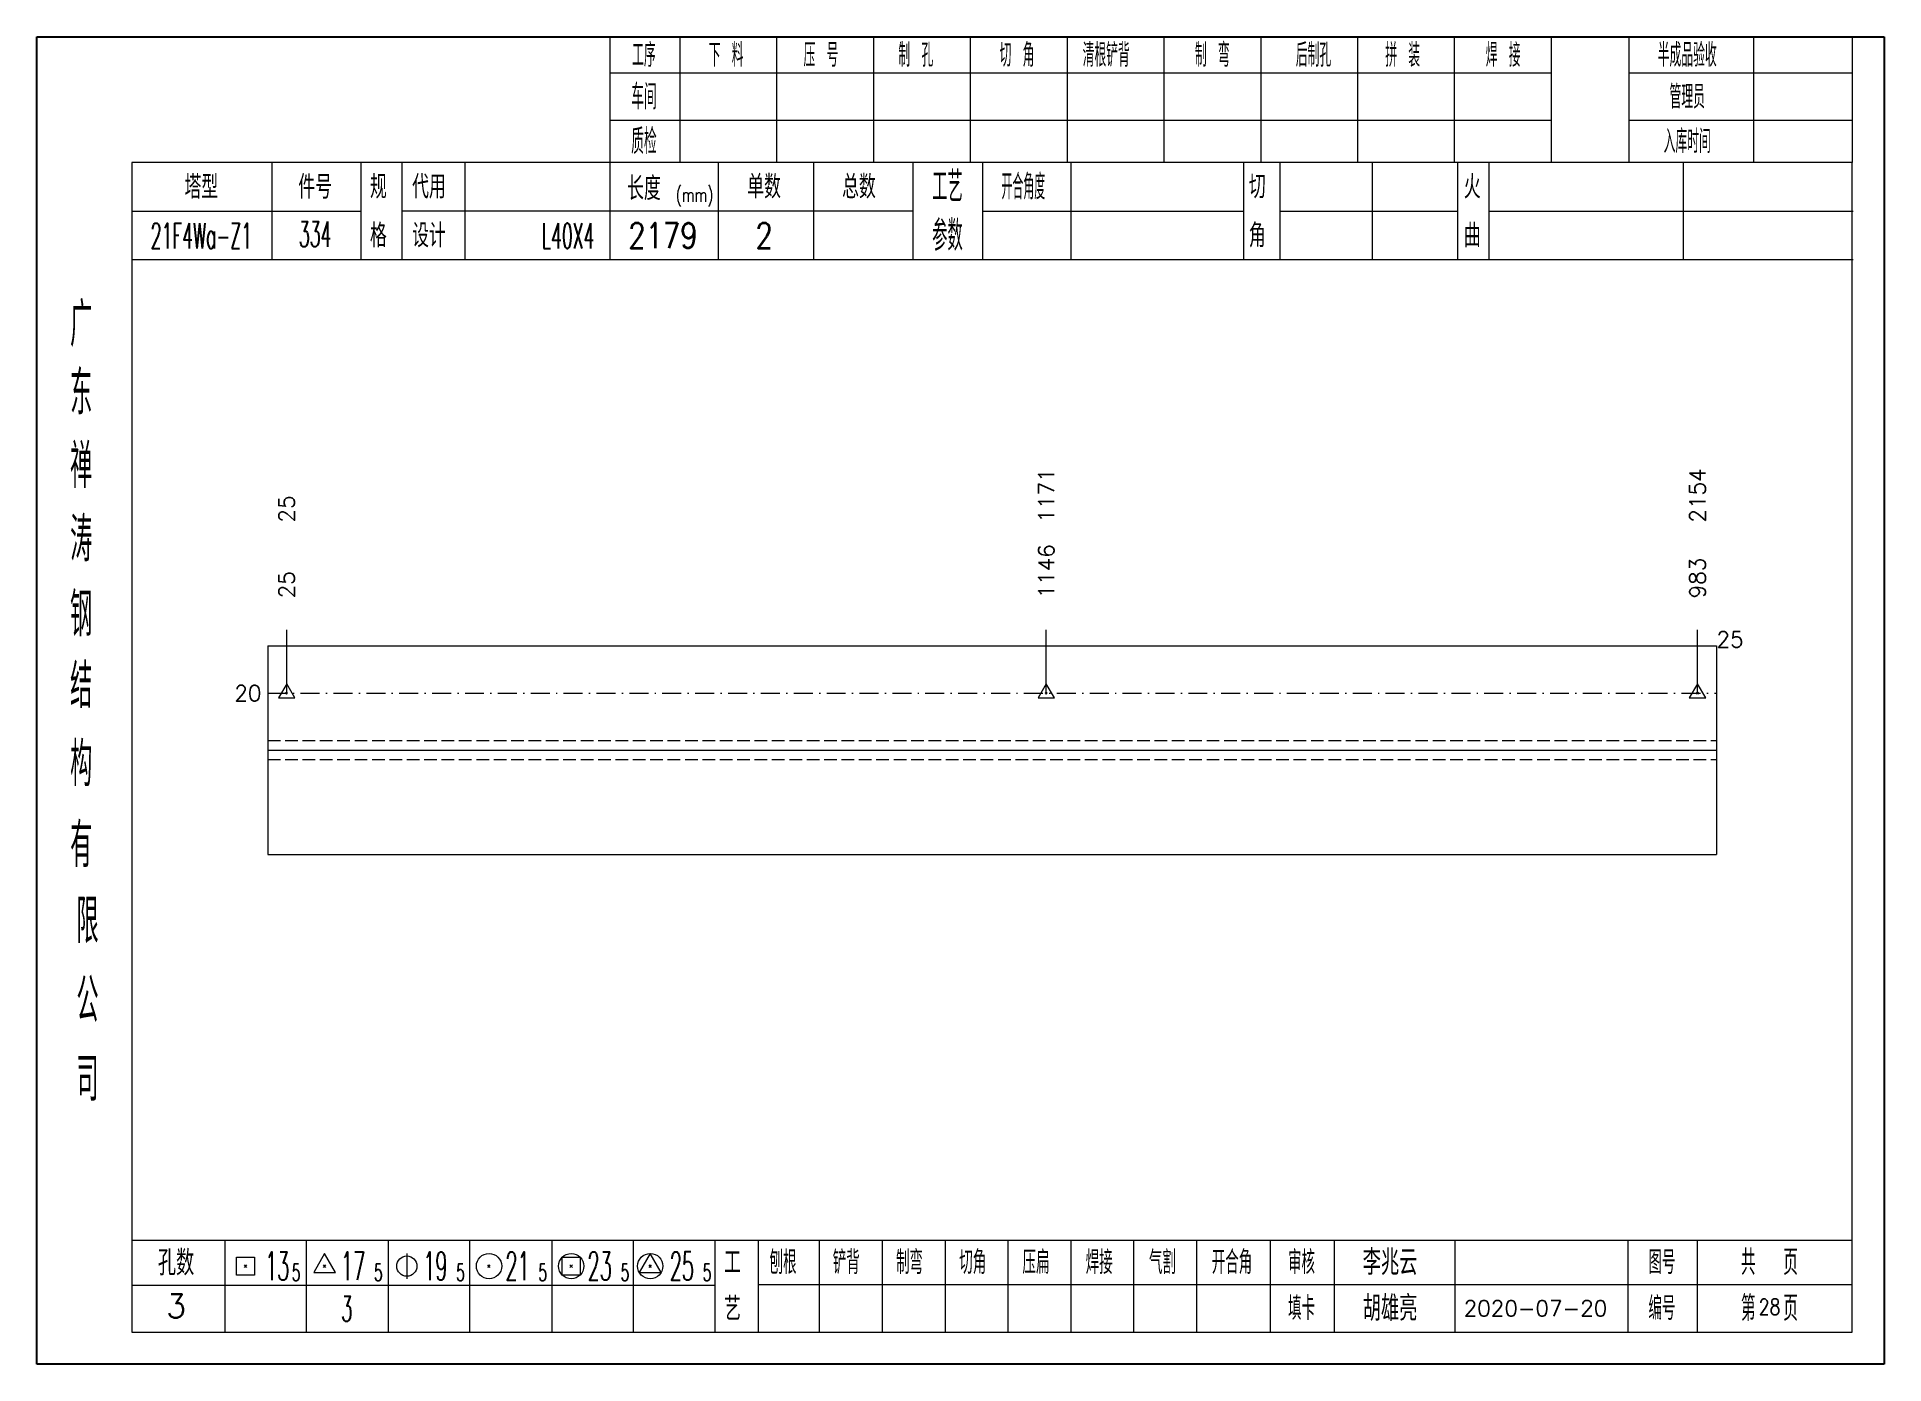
# Model space of a CAD drawing. Extents: x 1310 to 15542, y -76 to 8381.
# Drawn here: x 9943.9 to 10236.1, y 4373.7 to 4583.7 of the extents above; entities that cross this region are included whole.
import ezdxf
from ezdxf.enums import TextEntityAlignment as Align

# ---------------------------------------------------------------- set-up
doc = ezdxf.new("R2010")
doc.units = 0
doc.header["$MEASUREMENT"] = 0
doc.linetypes.add('一点画线', pattern=[5.2, 3, -1, 0.2, -1])
doc.linetypes.add('虚线', pattern=[2.75, 2, -0.75])
doc.layers.get('0').update_dxf_attribs({"linetype": 'CONTINUOUS', "lineweight": 25})
for name, color, linetype, lineweight in [('1', 7, 'CONTINUOUS', 25), ('4', 7, 'CONTINUOUS', 25), ('5', 7, 'CONTINUOUS', 25)]:
    doc.layers.add(name, color=color, linetype=linetype, lineweight=lineweight)
doc.styles.get("Standard").update_dxf_attribs({"font": 'simplex.shx', "width": 0.7, "height": 3, "bigfont": 'gbhzfs.shx'})

msp = doc.modelspace()

# ---------------------------------------------------------------- texts
at = {"color": 7, "linetype": 'Continuous', "lineweight": 13}
for s, p in [('1171', (10103.567, 4506.884)), ('2154', (10206.562, 4506.884)), ('25', (9983.432, 4506.884))]:
    msp.add_text(s, height=2.5, rotation=90, dxfattribs=at).set_placement(p, align=Align.MIDDLE_LEFT)
at = {"color": 8, "linetype": 'Continuous', "lineweight": 9}
for s, p in [('1146', (10103.567, 4494.884)), ('25', (9983.432, 4494.884)), ('983', (10206.562, 4494.884))]:
    msp.add_text(s, height=2.5, rotation=90, dxfattribs=at).set_placement(p, align=Align.MIDDLE_LEFT)
at = {"color": 7, "linetype": 'Continuous', "lineweight": 13}
msp.add_text('25', height=2.5, dxfattribs=at).set_placement((10209.562, 4488.384), align=Align.MIDDLE_LEFT)
msp.add_text('20', height=2.5, dxfattribs=at).set_placement((9979.432, 4479.884), align=Align.MIDDLE_RIGHT)
at = {"layer": '4', "color": 1, "linetype": 'Continuous', "lineweight": 25}
for s, height, width, p in [('工序', 3.7, 0.7, (10039.932, 4580.841)), ('下 料', 3.7, 0.7, (10052.932, 4580.841)), ('压 号', 3.7, 0.7, (10067.932, 4580.841)), ('制 孔', 3.7, 0.7, (10082.932, 4580.841)), ('切 角', 3.7, 0.7, (10098.932, 4580.841)), ('清根铲背 ', 3.7, 0.7, (10113.932, 4580.841)), (' 制 弯', 3.7, 0.7, (10128.932, 4580.841)), (' 后制孔', 3.7, 0.7, (10144.932, 4580.841)), ('拼 装', 3.7, 0.7, (10159.932, 4580.841)), (' 焊 接', 3.7, 0.7, (10174.932, 4580.841)), ('半成品验收', 3.7, 0.7, (10204.932, 4580.841)), ('车间', 4, 0.7, (10039.932, 4574.241)), ('管理员', 3.7, 0.7, (10204.932, 4574.241)), ('质检', 4, 0.7, (10039.932, 4567.181)), ('入库时间', 3.7, 0.7, (10204.932, 4567.181)), ('(mm)', 2.24, 0.7, (10047.932, 4558.741)), ('工艺', 4.8, 0.7, (10087.932, 4560.001)), ('开合角度', 4, 0.6, (10099.932, 4560.001)), ('334', 4, 0.5, (9987.932, 4552.511)), ('参数', 4.8, 0.7, (10087.932, 4552.291)), ('21F4Wa-Z1', 4, 0.5, (9969.932, 4552.261)), ('L40X4', 4, 0.5, (10027.932, 4552.241)), ('2179', 4, 0.8, (10042.932, 4552.291)), ('2', 4, 0.8, (10058.932, 4552.291)), ('广', 6.96, 0.7, (9950.932, 4538.211)), ('东', 6.96, 0.7, (9950.932, 4527.421)), ('禅', 6.96, 0.7, (9950.932, 4515.831)), ('涛', 6.96, 0.7, (9950.932, 4504.231)), ('钢', 6.96, 0.7, (9950.932, 4492.341)), ('结', 6.96, 0.7, (9950.932, 4481.031)), ('构', 6.96, 0.7, (9950.932, 4468.651)), ('有', 6.96, 0.7, (9950.932, 4455.841)), ('限', 6.96, 0.7, (9951.932, 4443.841)), ('公', 6.96, 0.7, (9951.932, 4431.301)), ('司', 6.96, 0.7, (9951.932, 4418.821)), ('13', 4.47, 0.5, (9981.932, 4389.241)), ('17', 4.47, 0.5, (9993.932, 4389.241)), ('19', 4.47, 0.5, (10006.932, 4389.241)), ('21', 4.47, 0.5, (10019.932, 4389.241)), ('23', 4.47, 0.5, (10032.932, 4389.241)), ('25', 4.47, 0.5, (10045.932, 4389.241)), ('刨根', 3.7, 0.8, (10061.932, 4389.841)), ('铲背', 3.7, 0.8, (10071.932, 4389.841)), ('制弯', 3.7, 0.8, (10081.932, 4389.841)), ('切角', 3.7, 0.8, (10091.932, 4389.841)), ('压扁', 3.7, 0.8, (10101.932, 4389.841)), ('焊接', 3.7, 0.8, (10111.932, 4389.841)), ('气割', 3.7, 0.8, (10121.932, 4389.841)), ('开合角', 3.7, 0.8, (10132.932, 4389.841)), ('审核', 3.7, 0.8, (10143.932, 4389.841)), ('图号', 3.7, 0.8, (10200.932, 4389.841)), ('共  页', 4, 0.8, (10217.932, 4389.841)), ('5', 2.68, 0.6, (9984.932, 4388.241)), ('5', 2.68, 0.6, (9997.932, 4388.241)), ('5', 2.68, 0.6, (10010.932, 4388.241)), ('5', 2.68, 0.6, (10023.932, 4388.241)), ('5', 2.68, 0.6, (10036.932, 4388.241)), ('5', 2.68, 0.6, (10049.932, 4388.241)), ('第  页', 4, 0.8, (10217.932, 4382.571)), ('3', 4, 0.5, (9992.932, 4382.491)), ('填卡', 3.7, 0.8, (10143.932, 4382.571)), ('编号', 3.7, 0.8, (10200.932, 4382.571))]:
    msp.add_text(s, height=height, dxfattribs=dict(at, width=width)).set_placement(p, align=Align.MIDDLE_CENTER)
for s, height, p in [('塔型', 3.7, (9969.932, 4559.971)), ('件号', 3.7, (9987.932, 4559.971)), ('规', 3.7, (9997.932, 4560.001)), ('代用', 3.7, (10005.932, 4560.001)), ('长度', 3.7, (10039.932, 4559.741)), ('单数', 3.7, (10058.932, 4560.001)), ('总数', 3.7, (10073.932, 4560.001)), ('切', 3.7, (10136.932, 4560.001)), ('火', 3.7, (10170.932, 4560.001)), ('格', 3.7, (9997.932, 4552.291)), ('设计', 3.7, (10005.932, 4552.291)), ('角', 3.7, (10136.932, 4552.291)), ('曲', 3.7, (10170.932, 4552.291)), ('孔数', 4, (9965.932, 4389.761)), ('工', 3.7, (10053.932, 4389.841)), ('李兆云', 4, (10157.932, 4389.841)), ('胡雄亮', 4, (10157.932, 4382.571)), ('3', 3.7, (9965.932, 4382.931)), ('艺', 3.7, (10053.932, 4382.491)), ('2020-07-20', 2.5, (10180.932, 4382.571))]:
    msp.add_text(s, height=height, dxfattribs=at).set_placement(p, align=Align.MIDDLE_CENTER)
at = {"layer": '4', "color": 6, "linetype": 'Continuous', "lineweight": 25, "width": 0.8}
msp.add_text('28', height=2.5, dxfattribs=at).set_placement((10217.957, 4382.799), align=Align.MIDDLE_CENTER)

# ---------------------------------------------------------------- blocks, each defined once
blk = doc.blocks.new('孔17.5')
at = {"layer": '5', "color": 7, "linetype": 'Continuous', "lineweight": 13}
for p, q in [((0, 1), (-0.866, -0.5)), ((-0.1, -0.1), (0.1, 0.1)), ((0.1, -0.1), (-0.1, 0.1)), ((0.866, -0.5), (0, 1)), ((-0.866, -0.5), (0.866, -0.5))]:
    blk.add_line(p, q, dxfattribs=at)
blk = doc.blocks.new('CTJGK')
at = {"color": 6, "linetype": 'Continuous'}
for p, q in [((0, 209.97), (292.13, 209.97)), ((0, 0), (0, 209.97)), ((292.13, 209.97), (292.13, 0)), ((292.13, 0), (0, 0))]:
    blk.add_line(p, q, dxfattribs=at)

# ---------------------------------------------------------------- linework, layer by layer
at = {"color": 7, "linetype": 'Continuous', "lineweight": 18}
for p, q in [((9980.432, 4487.384), (9980.432, 4454.384)), ((9980.432, 4487.384), (10209.562, 4487.384)), ((10209.562, 4487.384), (10209.562, 4454.384)), ((9980.432, 4470.884), (10209.562, 4470.884))]:
    msp.add_line(p, q, dxfattribs=at)
at = {"color": 7, "linetype": 'Continuous', "lineweight": 13}
for p, q in [((9983.432, 4479.884), (9983.432, 4489.884)), ((10103.567, 4479.884), (10103.567, 4489.884)), ((10206.562, 4479.884), (10206.562, 4489.884))]:
    msp.add_line(p, q, dxfattribs=at)
at = {"color": 3, "linetype": '一点画线', "lineweight": 13}
msp.add_line((9980.432, 4479.884), (10209.562, 4479.884), dxfattribs=at)
at = {"color": 1, "linetype": '虚线', "lineweight": 18}
for p, q in [((9980.432, 4472.384), (10209.562, 4472.384)), ((9980.432, 4469.384), (10209.562, 4469.384))]:
    msp.add_line(p, q, dxfattribs=at)
at = {"layer": '1', "color": 7, "linetype": 'Continuous', "lineweight": 18}
msp.add_line((9980.432, 4454.384), (10209.562, 4454.384), dxfattribs=at)
at = {"layer": '4', "color": 1, "linetype": 'Continuous', "lineweight": 18}
for p, q in [((9943.932, 4583.711), (9943.932, 4373.741)), ((10236.062, 4583.711), (9943.932, 4583.711)), ((10034.562, 4583.711), (10034.562, 4563.871)), ((10045.592, 4583.711), (10045.592, 4563.851)), ((10060.902, 4583.711), (10060.902, 4563.851)), ((10076.222, 4583.711), (10076.222, 4563.851)), ((10091.532, 4583.711), (10091.532, 4563.851)), ((10106.842, 4583.711), (10106.842, 4563.851)), ((10122.152, 4583.711), (10122.152, 4563.851)), ((10137.472, 4583.711), (10137.472, 4563.851)), ((10152.782, 4583.711), (10152.782, 4563.851)), ((10168.092, 4583.711), (10168.092, 4563.851)), ((10183.402, 4583.711), (10183.402, 4563.871)), ((10183.402, 4583.711), (10183.402, 4563.851)), ((10195.682, 4583.711), (10195.682, 4563.851)), ((10215.432, 4583.711), (10215.432, 4563.851)), ((10231.012, 4583.711), (10231.012, 4563.851)), ((10236.062, 4553.911), (10236.062, 4583.711)), ((10183.402, 4577.981), (10034.562, 4577.981)), ((10231.012, 4577.981), (10195.682, 4577.981)), ((10183.402, 4570.501), (10034.562, 4570.501)), ((10231.012, 4570.501), (10195.682, 4570.501)), ((9958.942, 4563.851), (9958.942, 4378.791)), ((10231.012, 4563.851), (9958.942, 4563.851)), ((9981.062, 4563.861), (9981.062, 4548.441)), ((9995.212, 4548.441), (9995.212, 4563.851)), ((10001.712, 4548.441), (10001.712, 4563.851)), ((10011.582, 4563.851), (10011.582, 4548.441)), ((10034.562, 4563.871), (10034.562, 4548.441)), ((10051.682, 4563.851), (10051.682, 4548.441)), ((10066.732, 4563.851), (10066.732, 4548.441)), ((10082.432, 4563.851), (10082.432, 4548.441)), ((10093.492, 4563.851), (10093.492, 4548.441)), ((10107.442, 4563.851), (10107.442, 4548.441)), ((10134.742, 4563.851), (10134.742, 4548.441)), ((10140.502, 4563.851), (10140.502, 4548.441)), ((10155.122, 4563.851), (10155.122, 4548.441)), ((10168.582, 4563.851), (10168.582, 4548.441)), ((10173.572, 4563.851), (10173.572, 4548.441)), ((10204.312, 4563.851), (10204.312, 4548.441)), ((10231.012, 4378.791), (10231.012, 4563.851)), ((9995.212, 4556.091), (9958.942, 4556.091)), ((10082.432, 4556.141), (10001.712, 4556.141)), ((10093.492, 4556.141), (10134.742, 4556.141)), ((10140.502, 4556.141), (10168.582, 4556.141)), ((10173.572, 4556.141), (10231.192, 4556.141)), ((10236.062, 4373.741), (10236.062, 4553.911)), ((10231.192, 4548.441), (9958.942, 4548.441)), ((9958.942, 4393.321), (10231.012, 4393.321)), ((9973.632, 4393.321), (9973.632, 4378.791)), ((9986.562, 4378.791), (9986.562, 4393.321)), ((9999.492, 4393.321), (9999.492, 4378.791)), ((10012.412, 4378.791), (10012.412, 4393.321)), ((10025.342, 4393.321), (10025.342, 4378.791)), ((10038.272, 4378.791), (10038.272, 4393.321)), ((10051.192, 4378.791), (10051.192, 4393.321)), ((10058.062, 4378.791), (10058.062, 4393.321)), ((10067.722, 4378.791), (10067.722, 4393.321)), ((10077.662, 4378.791), (10077.662, 4393.321)), ((10087.602, 4378.791), (10087.602, 4393.321)), ((10097.552, 4378.791), (10097.552, 4393.321)), ((10107.492, 4378.791), (10107.492, 4393.321)), ((10117.432, 4378.791), (10117.432, 4393.321)), ((10127.382, 4378.791), (10127.382, 4393.321)), ((10139.022, 4378.791), (10139.022, 4393.321)), ((10149.172, 4378.791), (10149.172, 4393.321)), ((10168.232, 4378.791), (10168.232, 4393.321)), ((10195.612, 4378.791), (10195.612, 4393.321)), ((10206.572, 4378.791), (10206.572, 4393.321)), ((10051.192, 4386.191), (9958.942, 4386.191)), ((10058.022, 4386.351), (10231.012, 4386.351)), ((9958.942, 4378.791), (10231.012, 4378.791)), ((9943.932, 4373.741), (10236.062, 4373.741))]:
    msp.add_line(p, q, dxfattribs=at)
at = {"layer": '4', "color": 7, "linetype": 'Continuous', "lineweight": 13}
for p, q in [((9989.432, 4391.241), (9987.7, 4388.241)), ((9991.164, 4388.241), (9989.432, 4391.241)), ((10002.432, 4391.241), (10002.432, 4387.241)), ((10040.932, 4391.241), (10039.2, 4388.241)), ((10042.664, 4388.241), (10040.932, 4391.241)), ((9975.518, 4387.827), (9975.518, 4390.655)), ((9975.518, 4390.655), (9978.346, 4390.655)), ((9978.346, 4387.827), (9975.518, 4387.827)), ((9976.732, 4389.041), (9977.132, 4389.441)), ((9977.132, 4389.041), (9976.732, 4389.441)), ((9978.346, 4390.655), (9978.346, 4387.827)), ((9987.7, 4388.241), (9991.164, 4388.241)), ((9989.232, 4389.041), (9989.632, 4389.441)), ((9989.632, 4389.041), (9989.232, 4389.441)), ((10015.232, 4389.041), (10015.632, 4389.441)), ((10015.632, 4389.041), (10015.232, 4389.441)), ((10027.018, 4387.827), (10027.018, 4390.655)), ((10027.018, 4390.655), (10029.846, 4390.655)), ((10029.846, 4387.827), (10027.018, 4387.827)), ((10028.232, 4389.041), (10028.632, 4389.441)), ((10028.632, 4389.041), (10028.232, 4389.441)), ((10029.846, 4390.655), (10029.846, 4387.827)), ((10039.2, 4388.241), (10042.664, 4388.241)), ((10040.732, 4389.041), (10041.132, 4389.441)), ((10041.132, 4389.041), (10040.732, 4389.441))]:
    msp.add_line(p, q, dxfattribs=at)
for centre, radius in [((10002.432, 4389.241), 1.6), ((10015.432, 4389.241), 2), ((10028.432, 4389.241), 2), ((10040.932, 4389.241), 2)]:
    msp.add_circle(centre, radius, dxfattribs=at)

# ---------------------------------------------------------------- block references
at = {"color": 0, "linetype": 'Continuous'}
msp.add_blockref('CTJGK', (9943.932, 4373.741), dxfattribs=at)
at = {"color": 8, "linetype": 'Continuous', "lineweight": 9, "xscale": 1.5, "yscale": 1.5, "zscale": 1.5}
for p in [(9983.432, 4479.884), (10103.567, 4479.884), (10206.562, 4479.884)]:
    msp.add_blockref('孔17.5', p, dxfattribs=at)

msp.set_redraw_order([(e.dxf.handle, doc.entitydb.next_handle()) for e in msp.query("TEXT MTEXT ATTDEF DIMENSION ARC_DIMENSION")])  # texts and dimensions are drawn at this point

doc.saveas('drawing.dxf')
